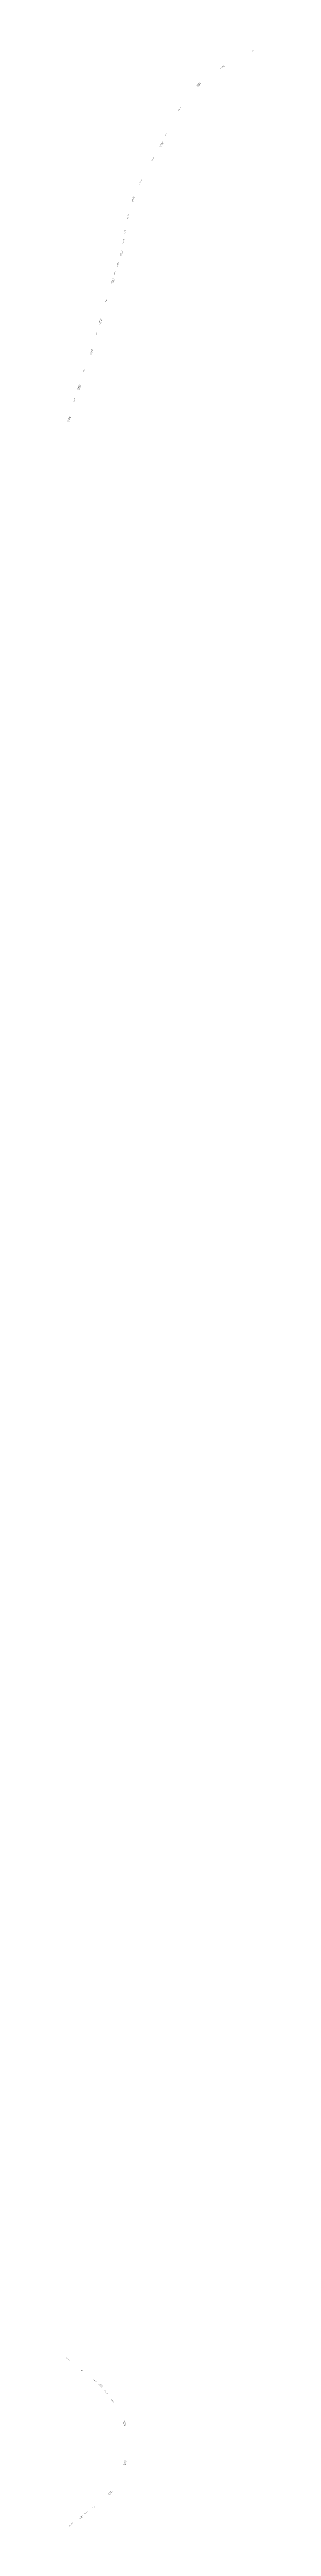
# Model space of a CAD drawing. Header units: metres. Extents: x 286428 to 330459, y 7396756 to 7466152.
# Drawn here: x 321676 to 322754, y 7404044 to 7418195 of the extents above; entities that cross this region are included whole.
import ezdxf

# ---------------------------------------------------------------- set-up
doc = ezdxf.new("R2010")
doc.units = ezdxf.units.M
doc.header["$LTSCALE"] = 10
doc.layers.add('F-HZ-CURVAS', color=2, linetype='Continuous')
doc.layers.add('U-HZ-EIXO-TXT', color=2, linetype='Continuous')
doc.layers.add('U-HZ-CURVAS', color=2, linetype='Continuous', lineweight=0)
doc.styles.add('ARIAL', font='arial.ttf')

msp = doc.modelspace()

# ---------------------------------------------------------------- texts
at = {"layer": 'F-HZ-CURVAS', "color": 2, "linetype": 'Continuous', "lineweight": -3, "char_height": 4, "style": 'ARIAL'}
for s, insert, attachment_point, rotation in [('{\\C256;L=131,35}', (321767, 7404931), 2, 141.1577), ('{\\C256;R=370,000\\PD=32,370}', (321879, 7404835), 1, 134.7516), ('{\\C256;R=380,000\\PD=211,903}', (322007, 7404620), 1, 106.8781), ('{\\C256;R=430,000\\PD=222,457}', (322004, 7404398), 1, 76.0822), ('{\\C256;R=415,000\\PD=151,834}', (321913, 7404228), 1, 50.7802), ('{\\C256;R=980,000\\PD=43,713}', (321767, 7404110), 7, 217.0356)]:
    msp.add_mtext(s, dxfattribs=dict(at, insert=insert, attachment_point=attachment_point, rotation=rotation))
at = {"layer": 'U-HZ-CURVAS', "color": 2, "linetype": 'Continuous', "lineweight": 0, "char_height": 4, "style": 'ARIAL'}
for s, insert, attachment_point, rotation in [('{\\C256;Lc=80,000}', (321685, 7404997), 2, 139.4849), ('{\\C256;Lc=50,368}', (321838, 7404873), 2, 140.1828), ('{\\C256;Lc=62,268}', (321902, 7404808), 2, 128.6295), ('{\\C256;Lc=60,629}', (321939, 7404759), 2, 126.2815), ('{\\C256;Lc=33,944}', (321787, 7404124), 8, 215.0136), ('{\\C256;Lc=80,158}', (321834, 7404157), 8, 216.1489), ('{\\C256;Lc=100,000}', (321701, 7404057), 8, 220.5059)]:
    msp.add_mtext(s, dxfattribs=dict(at, insert=insert, attachment_point=attachment_point, rotation=rotation))
at = {"layer": 'U-HZ-EIXO-TXT', "color": 2, "linetype": 'Continuous', "lineweight": -3, "char_height": 4, "attachment_point": 2, "style": 'ARIAL', "bg_fill": 3, "bg_fill_color": 256, "bg_fill_true_color": 13158600, "bg_fill_transparency": 0}
for s, insert, width, rotation, box_fill_scale in [('Lc=123,773', (322568, 7418097), 28.99, 28.7881, 1.375), ('L=280,45', (322742, 7418189), 23.06, 27.5118, 1.05), ('{\\C256;R=600,000\\PD=250,585}', (322428, 7417997), 27.11, 43.9007, 1.25), ('Lc=124,443', (322319, 7417853), 28.99, 60.7784, 1.375), ('L=131,42', (322169, 7417570), 22.99, 60.7901, 1.05), ('{\\C256;R=650,000\\PD=68,139}', (322054, 7417342), 27.06, 70.358, 1.25), ('{\\C256;R=1.000,000\\PD=57,035}', (321986, 7417034), 31.77, 76.002, 1.25), ('{\\C256;R=5.000,000\\PD=63,542}', (321938, 7416876), 31.77, 72.4423, 1.25), ('L=184,95', (321900, 7416758), 23.06, 72.8064, 1.05), ('{\\C256;R=2.500,000\\PD=55,940}', (321866, 7416642), 31.77, 73.4474, 1.25), ('{\\C256;R=1.750,000\\PD=127,500}', (321815, 7416470), 31.77, 72.0012, 1.25), ('{\\C256;R=1.750,000\\PD=106,019}', (321743, 7416266), 31.77, 71.6496, 1.25), ('{\\C256;R=2.000,000\\PD=180,018}', (321686, 7416085), 31.77, 70.8065, 1.25)]:
    msp.add_mtext(s, dxfattribs=dict(at, insert=insert, width=width, rotation=rotation, box_fill_scale=box_fill_scale))

# ---------------------------------------------------------------- next in the draw order: texts
for s, insert, width, rotation, box_fill_scale in [('{\\C256;R=1.750,000\\PD=75,411}', (322218, 7417657), 31.77, 62.1683, 1.25), ('Lc=150,000', (322098, 7417440), 28.97, 62.4421, 1.375), ('Lc=150,000', (322026, 7417239), 28.97, 78.2738, 1.375), ('Lc=80,000', (322001, 7417101), 25.84, 79.3529, 1.375), ('Lc=80,000', (321968, 7416967), 25.84, 72.6512, 1.375), ('L=87,72', (321845, 7416574), 19.85, 74.0884, 1.05), ('L=99,95', (321776, 7416363), 19.92, 69.914, 1.05), ('L=45,77', (321719, 7416194), 19.89, 73.3851, 1.05)]:
    msp.add_mtext(s, dxfattribs=dict(at, insert=insert, width=width, rotation=rotation, box_fill_scale=box_fill_scale))

# ---------------------------------------------------------------- next in the draw order: texts
at = {"layer": 'U-HZ-EIXO-TXT', "color": 2, "linetype": 'Continuous', "lineweight": -3, "char_height": 4, "attachment_point": 2, "style": 'ARIAL', "bg_fill": 3, "box_fill_scale": 1.05, "bg_fill_color": 256, "bg_fill_true_color": 13158600, "bg_fill_transparency": 0}
for s, insert, width, rotation in [('L=106,89', (322244, 7417710), 23.04, 63.2591), ('L=24,88', (322009, 7417153), 19.9, 79.9258), ('L=23,74', (321950, 7416918), 19.87, 72.0782)]:
    msp.add_mtext(s, dxfattribs=dict(at, insert=insert, width=width, rotation=rotation))

doc.saveas('drawing.dxf')
